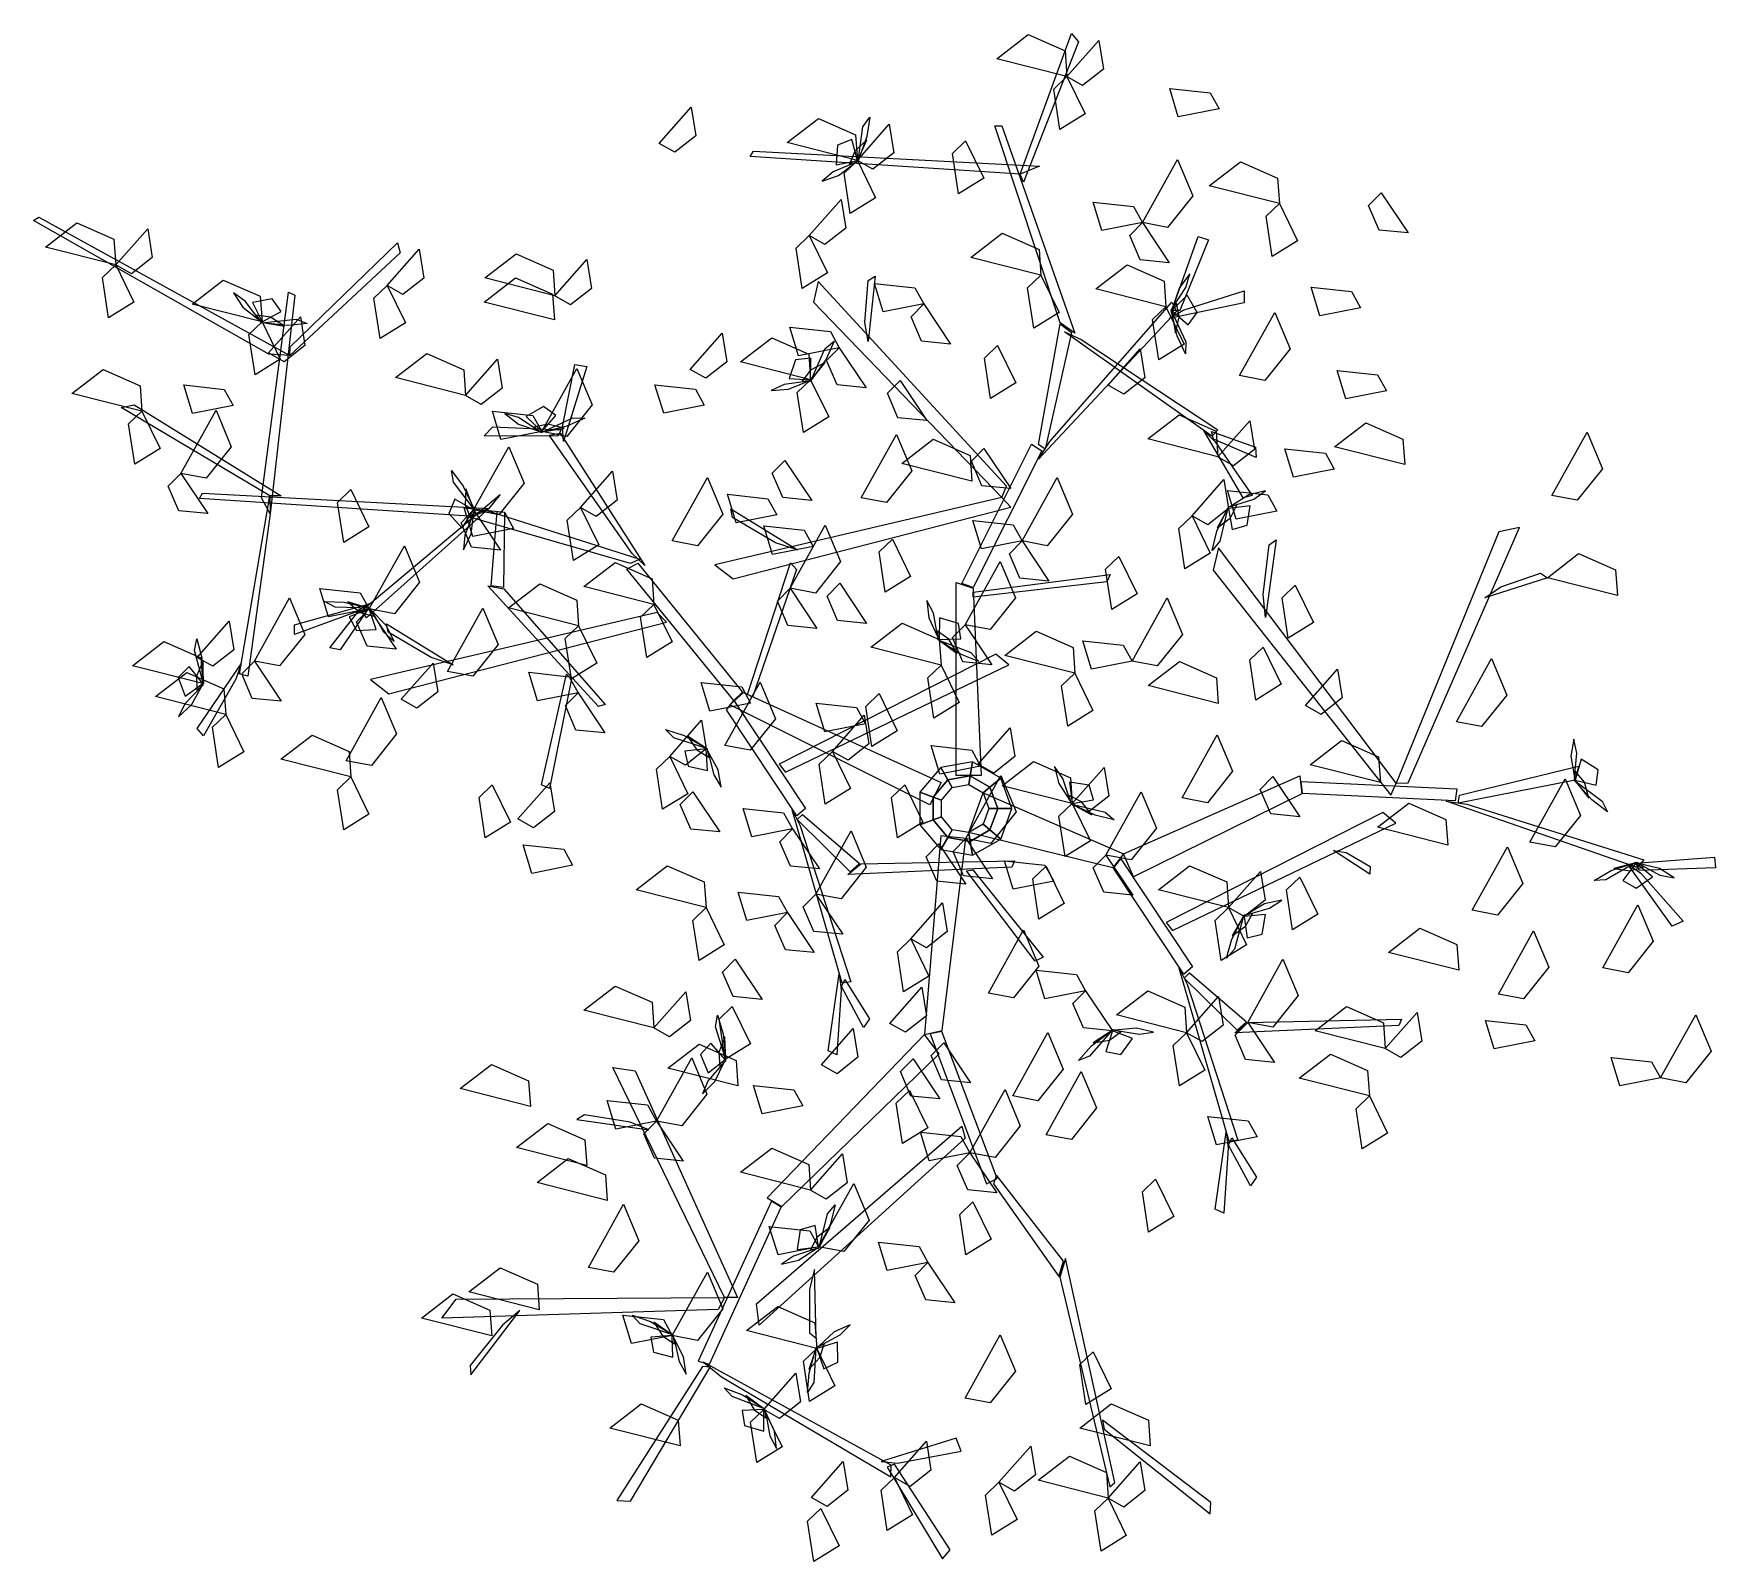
# Model space of a CAD drawing. Extents: x -1.7 to 1.39, y -1.4 to 1.41.
import ezdxf

# ---------------------------------------------------------------- set-up
doc = ezdxf.new("R2010")
doc.units = 0
doc.header["$MEASUREMENT"] = 0
doc.layers.get('0').update_dxf_attribs({"linetype": 'CONTINUOUS'})

msp = doc.modelspace()

# ---------------------------------------------------------------- linework, layer by layer
at = {"color": 72, "linetype": 'CONTINUOUS'}
for points in [[(0.1988, 1.3329, 2.6654), (0.0698, 1.3657, 2.6376), (0.1274, 1.4101, 2.6256), (0.1955, 1.3801, 2.6455)], [(0.1988, 1.3329, 2.6654), (0.2576, 1.3995, 2.5972), (0.2661, 1.3467, 2.602), (0.2276, 1.3165, 2.6435)], [(0.1988, 1.3329, 2.5277), (0.2322, 1.2643, 2.4996), (0.1857, 1.2355, 2.5995), (0.1744, 1.3095, 2.5841)], [(0.4787, 1.2734, 3.1374), (0.4038, 1.2586, 3.1093), (0.3879, 1.311, 3.2092), (0.4623, 1.303, 3.1939)], [(-0.5517, 1.2099, 3.562), (-0.4929, 1.2765, 3.4938), (-0.4844, 1.2237, 3.4987), (-0.5229, 1.1935, 3.5402)], [(-0.1869, 1.1786, 2.6654), (-0.316, 1.2114, 2.6376), (-0.2584, 1.2557, 2.6256), (-0.1902, 1.2258, 2.6455)], [(-0.1869, 1.1786, 2.6654), (-0.1282, 1.2452, 2.5972), (-0.1197, 1.1924, 2.602), (-0.1581, 1.1622, 2.6435)], [(0.0123, 1.2145, 2.8345), (0.0457, 1.1459, 2.8064), (-0.0008, 1.1171, 2.9063), (-0.0121, 1.1911, 2.8909)], [(-0.1869, 1.1786, 2.6654), (-0.1535, 1.11, 2.6373), (-0.2001, 1.0812, 2.7372), (-0.2113, 1.1552, 2.7218)], [(0.3376, 1.0642, 2.3349), (0.4024, 1.1805, 2.3071), (0.4305, 1.1135, 2.2951), (0.384, 1.0553, 2.315)], [(0.5899, 1.0991, 3.1099), (0.4608, 1.1319, 3.0821), (0.5184, 1.1762, 3.0701), (0.5866, 1.1462, 3.09)], [(0.7772, 1.119, 2.6417), (0.8265, 1.0452, 2.5735), (0.7733, 1.0505, 2.5784), (0.7539, 1.0954, 2.6198)], [(-0.2753, 1.0402, 3.2958), (-0.2166, 1.1068, 3.2276), (-0.208, 1.054, 3.2325), (-0.2465, 1.0238, 3.274)], [(0.3376, 1.0642, 2.3349), (0.2628, 1.0495, 2.3068), (0.2468, 1.1018, 2.4067), (0.3213, 1.0938, 2.3913)], [(0.5899, 1.0991, 3.2476), (0.6233, 1.0305, 3.2195), (0.5767, 1.0017, 3.3194), (0.5655, 1.0757, 3.304)], [(-1.5516, 0.9864, 2.8031), (-1.6807, 1.0192, 2.7753), (-1.6231, 1.0635, 2.7633), (-1.555, 1.0335, 2.7832)], [(-1.5516, 0.9864, 2.6654), (-1.4929, 1.0529, 2.5972), (-1.4844, 1.0001, 2.602), (-1.5228, 0.9699, 2.6435)], [(0.3376, 1.0642, 2.3349), (0.387, 0.9903, 2.2667), (0.3337, 0.9956, 2.2716), (0.3144, 1.0406, 2.3131)], [(-0.2753, 1.0402, 2.9653), (-0.2419, 0.9717, 2.9373), (-0.2885, 0.9428, 3.0371), (-0.2997, 1.0169, 3.0218)], [(0.1508, 0.9674, 3.1611), (0.0217, 1.0002, 3.1333), (0.0793, 1.0445, 3.1213), (0.1475, 1.0145, 3.1412)], [(-1.052, 0.9484, 2.5277), (-0.9933, 1.015, 2.4595), (-0.9848, 0.9622, 2.4643), (-1.0232, 0.932, 2.5058)], [(-0.7434, 0.9294, 2.8031), (-0.8725, 0.9623, 2.7753), (-0.8149, 1.0066, 2.7633), (-0.7468, 0.9766, 2.7832)], [(-0.7434, 0.9294, 2.8031), (-0.6847, 0.996, 2.7349), (-0.6762, 0.9432, 2.7398), (-0.7146, 0.913, 2.7812)], [(-1.5516, 0.9864, 2.5277), (-1.5183, 0.9178, 2.4996), (-1.5648, 0.889, 2.5995), (-1.5761, 0.963, 2.5841)], [(-0.7444, 0.8852, 3.562), (-0.8734, 0.918, 3.5342), (-0.8158, 0.9623, 3.5222), (-0.7477, 0.9323, 3.5421)], [(0.1508, 0.9674, 2.8031), (0.1842, 0.8988, 2.775), (0.1376, 0.87, 2.8749), (0.1264, 0.944, 2.8595)], [(0.381, 0.9092, 2.8031), (0.2519, 0.942, 2.7753), (0.3095, 0.9863, 2.7633), (0.3777, 0.9563, 2.7832)], [(-1.2822, 0.8814, 2.6654), (-1.4113, 0.9142, 2.6376), (-1.3537, 0.9585, 2.6256), (-1.2856, 0.9285, 2.6455)], [(-1.052, 0.9484, 2.6654), (-1.0187, 0.8798, 2.6373), (-1.0652, 0.851, 2.7372), (-1.0765, 0.925, 2.7218)], [(-0.0647, 0.9146, 3.4065), (-0.1395, 0.8999, 3.3784), (-0.1554, 0.9522, 3.4783), (-0.081, 0.9442, 3.4629)], [(0.7388, 0.9075, 2.7794), (0.6639, 0.8928, 2.7513), (0.648, 0.9451, 2.8512), (0.7224, 0.9371, 2.8358)], [(-0.0647, 0.9146, 3.4065), (-0.0153, 0.8407, 3.3383), (-0.0686, 0.846, 3.3432), (-0.0879, 0.8909, 3.3847)], [(0.381, 0.9092, 3.0234), (0.4144, 0.8406, 2.9953), (0.3678, 0.8118, 3.0952), (0.3565, 0.8858, 3.0798)], [(0.5166, 0.7826, 3.0548), (0.5814, 0.899, 3.027), (0.6095, 0.8319, 3.015), (0.563, 0.7737, 3.0349)], [(-1.2822, 0.8814, 2.6654), (-1.2488, 0.8128, 2.6373), (-1.2954, 0.784, 2.7372), (-1.3067, 0.858, 2.7218)], [(-1.2706, 0.8243, 2.9836), (-1.2119, 0.8909, 2.9154), (-1.2034, 0.8381, 2.9203), (-1.2418, 0.8079, 2.9618)], [(-0.2202, 0.834, 2.3349), (-0.295, 0.8193, 2.3068), (-0.3109, 0.8716, 2.4067), (-0.2365, 0.8636, 2.3913)], [(-0.4943, 0.7941, 3.1611), (-0.4355, 0.8607, 3.0929), (-0.427, 0.8079, 3.0978), (-0.4655, 0.7777, 3.1393)], [(-0.2729, 0.7751, 3.1611), (-0.402, 0.8079, 3.1333), (-0.3444, 0.8523, 3.1213), (-0.2762, 0.8223, 3.1412)], [(0.0712, 0.8379, 3.5437), (0.1046, 0.7693, 3.5156), (0.0581, 0.7405, 3.6155), (0.0468, 0.8145, 3.6001)], [(-0.9079, 0.746, 2.8031), (-1.0369, 0.7789, 2.7753), (-0.9793, 0.8232, 2.7633), (-0.9112, 0.7932, 2.7832)], [(-0.9079, 0.746, 2.5277), (-0.8491, 0.8126, 2.4595), (-0.8406, 0.7598, 2.4643), (-0.8791, 0.7296, 2.5058)], [(-0.2202, 0.834, 2.3349), (-0.1708, 0.7601, 2.2667), (-0.2241, 0.7654, 2.2716), (-0.2434, 0.8103, 2.3131)], [(0.2747, 0.765, 2.8031), (0.3335, 0.8316, 2.7349), (0.342, 0.7788, 2.7398), (0.3035, 0.7486, 2.7812)], [(-1.5036, 0.7169, 2.6654), (-1.6326, 0.7498, 2.6376), (-1.575, 0.7941, 2.6256), (-1.5069, 0.7641, 2.6455)], [(-0.7678, 0.6797, 2.1972), (-0.7031, 0.796, 2.1694), (-0.675, 0.729, 2.1574), (-0.7214, 0.6708, 2.1773)], [(-0.2729, 0.7751, 3.1611), (-0.2395, 0.7065, 3.133), (-0.2861, 0.6777, 3.2329), (-0.2974, 0.7517, 3.2175)], [(-0.1082, 0.7737, 2.6417), (-0.0589, 0.6999, 2.5735), (-0.1121, 0.7052, 2.5784), (-0.1314, 0.7501, 2.6198)], [(0.7868, 0.7544, 2.6417), (0.712, 0.7397, 2.6136), (0.6961, 0.7921, 2.7135), (0.7705, 0.784, 2.6981)], [(-1.3357, 0.7277, 2.3349), (-1.4106, 0.713, 2.3068), (-1.4265, 0.7654, 2.4067), (-1.3521, 0.7573, 2.3913)], [(-0.4685, 0.7282, 1.616), (-0.5433, 0.7134, 1.5879), (-0.5593, 0.7658, 1.6878), (-0.4849, 0.7578, 1.6724)], [(-1.5036, 0.7169, 2.6654), (-1.4702, 0.6484, 2.6373), (-1.5167, 0.6196, 2.7372), (-1.528, 0.6936, 2.7218)], [(-1.4318, 0.6025, 2.3349), (-1.3671, 0.7189, 2.3071), (-1.339, 0.6518, 2.2951), (-1.3854, 0.5937, 2.315)], [(-0.7678, 0.6797, 2.1972), (-0.8427, 0.6649, 2.1691), (-0.8586, 0.7173, 2.269), (-0.7842, 0.7093, 2.2536)], [(0.4766, 0.6331, 3.562), (0.3475, 0.666, 3.5342), (0.4051, 0.7103, 3.5222), (0.4733, 0.6803, 3.5421)], [(0.4766, 0.6331, 3.562), (0.5353, 0.6997, 3.4938), (0.5439, 0.6469, 3.4987), (0.5054, 0.6167, 3.5402)], [(0.8205, 0.6188, 2.9722), (0.6915, 0.6516, 2.9444), (0.7491, 0.6959, 2.9324), (0.8172, 0.6659, 2.9523)], [(-0.893, 0.5355, 2.3349), (-0.8283, 0.6518, 2.3071), (-0.8002, 0.5848, 2.2951), (-0.8466, 0.5266, 2.315)], [(-0.1798, 0.5579, 3.4065), (-0.115, 0.6743, 3.3787), (-0.0869, 0.6072, 3.3667), (-0.1333, 0.549, 3.3866)], [(0.024, 0.5882, 3.1099), (-0.1051, 0.621, 3.0821), (-0.0475, 0.6654, 3.0701), (0.0207, 0.6354, 3.09)], [(1.0914, 0.5621, 3.3155), (1.1562, 0.6785, 3.2877), (1.1843, 0.6114, 3.2757), (1.1378, 0.5532, 3.2956)], [(-0.3202, 0.6267, 1.9448), (-0.2708, 0.5529, 1.8765), (-0.3241, 0.5582, 1.8814), (-0.3434, 0.6031, 1.9229)], [(0.0461, 0.6485, 2.6417), (0.0955, 0.5747, 2.5735), (0.0422, 0.58, 2.5784), (0.0229, 0.6249, 2.6198)], [(0.6907, 0.6102, 2.7794), (0.6159, 0.5955, 2.7513), (0.5999, 0.6479, 2.8512), (0.6744, 0.6398, 2.8358)], [(-1.4318, 0.6025, 2.3349), (-1.3825, 0.5287, 2.2667), (-1.4358, 0.534, 2.2716), (-1.4551, 0.5789, 2.3131)], [(-0.6963, 0.5399, 3.562), (-0.6376, 0.6065, 3.4938), (-0.6291, 0.5537, 3.4987), (-0.6675, 0.5235, 3.5402)], [(-0.5275, 0.4786, 2.4726), (-0.4628, 0.5949, 2.4448), (-0.4347, 0.5279, 2.4328), (-0.4811, 0.4697, 2.4527)], [(0.1163, 0.4786, 2.3349), (0.181, 0.5949, 2.3071), (0.2091, 0.5279, 2.2951), (0.1627, 0.4697, 2.315)], [(0.429, 0.5247, 2.8031), (0.4878, 0.5913, 2.7349), (0.4963, 0.5384, 2.7398), (0.4578, 0.5083, 2.7812)], [(-1.1191, 0.5728, 2.8031), (-1.0857, 0.5042, 2.775), (-1.1322, 0.4754, 2.8749), (-1.1435, 0.5494, 2.8595)], [(-0.3353, 0.5266, 2.6929), (-0.4101, 0.5119, 2.6648), (-0.426, 0.5643, 2.7647), (-0.3516, 0.5562, 2.7494)], [(0.5849, 0.5334, 2.6417), (0.5101, 0.5187, 2.6136), (0.4941, 0.5711, 2.7135), (0.5686, 0.563, 2.6981)], [(-0.893, 0.5355, 2.3349), (-0.8437, 0.4616, 2.2667), (-0.8969, 0.4669, 2.2716), (-0.9163, 0.5118, 2.3131)], [(-0.8198, 0.5015, 1.9448), (-0.8946, 0.4868, 1.9167), (-0.9105, 0.5391, 2.0166), (-0.8361, 0.5311, 2.0012)], [(-0.6963, 0.5399, 3.562), (-0.6629, 0.4713, 3.5339), (-0.7095, 0.4425, 3.6338), (-0.7207, 0.5165, 3.6184)], [(-0.2682, 0.4684, 2.4726), (-0.3431, 0.4537, 2.4445), (-0.359, 0.5061, 2.5444), (-0.2846, 0.498, 2.529)], [(-0.3107, 0.3913, 3.1272), (-0.2459, 0.5077, 3.0994), (-0.2178, 0.4406, 3.0873), (-0.2642, 0.3825, 3.1072)], [(0.1163, 0.4786, 2.748), (0.0414, 0.4638, 2.7199), (0.0255, 0.5162, 2.8198), (0.0999, 0.5082, 2.8044)], [(0.429, 0.5247, 2.8031), (0.4624, 0.4561, 2.775), (0.4159, 0.4273, 2.8749), (0.4046, 0.5013, 2.8595)], [(-1.0853, 0.3533, 2.3349), (-1.0205, 0.4697, 2.3071), (-0.9924, 0.4027, 2.2951), (-1.0389, 0.3445, 2.315)], [(-0.1224, 0.4815, 3.562), (-0.0891, 0.4129, 3.5339), (-0.1356, 0.3841, 3.6338), (-0.1469, 0.4581, 3.6184)], [(0.1163, 0.4786, 2.3349), (0.1656, 0.4047, 2.2667), (0.1124, 0.41, 2.2716), (0.093, 0.4549, 2.3131)], [(-0.5613, 0.3615, 2.6654), (-0.6904, 0.3943, 2.6376), (-0.6327, 0.4387, 2.6256), (-0.5646, 0.4087, 2.6455)], [(0.0113, 0.3242, 2.8306), (0.0761, 0.4406, 2.8029), (0.1042, 0.3736, 2.7908), (0.0577, 0.3154, 2.8107)], [(0.2945, 0.4497, 3.562), (0.3278, 0.3812, 3.5339), (0.2813, 0.3524, 3.6338), (0.27, 0.4264, 3.6184)], [(1.2119, 0.378, 3.646), (1.0829, 0.4108, 3.6182), (1.1405, 0.4552, 3.6062), (1.2086, 0.4252, 3.6261)], [(-1.2965, 0.2572, 2.4726), (-1.2317, 0.3736, 2.4448), (-1.2037, 0.3065, 2.4328), (-1.2501, 0.2484, 2.4527)], [(-1.0853, 0.3533, 2.1972), (-1.1601, 0.3386, 2.1691), (-1.1761, 0.391, 2.269), (-1.1016, 0.3829, 2.2536)], [(-0.6999, 0.3224, 3.0445), (-0.8289, 0.3552, 3.0168), (-0.7713, 0.3995, 3.0047), (-0.7032, 0.3695, 3.0246)], [(-0.3107, 0.3913, 3.2098), (-0.2613, 0.3175, 3.1416), (-0.3146, 0.3228, 3.1465), (-0.3339, 0.3677, 3.1879)], [(-0.2193, 0.4006, 1.3681), (-0.17, 0.3267, 1.2999), (-0.2232, 0.332, 1.3048), (-0.2426, 0.3769, 1.3463)], [(0.3186, 0.2572, 2.4726), (0.3834, 0.3736, 2.4448), (0.4115, 0.3065, 2.4328), (0.3651, 0.2484, 2.4527)], [(0.619, 0.3971, 3.1099), (0.6524, 0.3285, 3.0818), (0.6058, 0.2997, 3.1817), (0.5946, 0.3737, 3.1663)], [(-1.0853, 0.3533, 2.3349), (-1.0359, 0.2795, 2.2667), (-1.0892, 0.2848, 2.2716), (-1.1085, 0.3297, 2.3131)], [(-0.9411, 0.2382, 2.8306), (-0.8763, 0.3546, 2.8029), (-0.8482, 0.2876, 2.7908), (-0.8947, 0.2294, 2.8107)], [(-0.5613, 0.3615, 2.6654), (-0.5279, 0.2929, 2.6373), (-0.5745, 0.2641, 2.7372), (-0.5857, 0.3381, 2.7218)], [(-1.4018, 0.2642, 3.0445), (-1.3431, 0.3308, 2.9763), (-1.3346, 0.2779, 2.9812), (-1.373, 0.2477, 3.0227)], [(-0.6999, 0.3224, 3.0445), (-0.6665, 0.2538, 3.0165), (-0.713, 0.225, 3.1163), (-0.7243, 0.299, 3.101)], [(-0.0327, 0.2499, 3.562), (-0.1618, 0.2827, 3.5342), (-0.1042, 0.327, 3.5222), (-0.0361, 0.297, 3.5421)], [(0.0113, 0.3242, 1.8942), (0.0606, 0.2504, 1.826), (0.0074, 0.2557, 1.8309), (-0.0119, 0.3006, 1.8724)], [(0.2133, 0.2351, 3.1822), (0.0843, 0.2679, 3.1545), (0.1419, 0.3122, 3.1424), (0.21, 0.2822, 3.1623)], [(-1.3917, 0.2161, 3.0445), (-1.5208, 0.2489, 3.0168), (-1.4632, 0.2932, 3.0047), (-1.395, 0.2632, 3.0246)], [(0.3186, 0.2572, 1.7565), (0.2438, 0.2425, 1.7285), (0.2279, 0.2949, 1.8283), (0.3023, 0.2868, 1.813)], [(0.5599, 0.2831, 3.1822), (0.5933, 0.2146, 3.1542), (0.5467, 0.1857, 3.254), (0.5355, 0.2597, 3.2387)], [(-1.2965, 0.2572, 2.3349), (-1.2472, 0.1834, 2.2667), (-1.3004, 0.1887, 2.2716), (-1.3197, 0.2336, 2.3131)], [(-1.0262, 0.187, 3.0445), (-0.9674, 0.2536, 2.9763), (-0.9589, 0.2008, 2.9812), (-0.9974, 0.1706, 3.0227)], [(-0.0327, 0.2499, 3.562), (0.0006, 0.1813, 3.5339), (-0.0459, 0.1525, 3.6338), (-0.0572, 0.2265, 3.6184)], [(0.4771, 0.1794, 2.6654), (0.348, 0.2122, 2.6376), (0.4057, 0.2565, 2.6256), (0.4738, 0.2265, 2.6455)], [(0.9156, 0.1456, 3.4065), (0.9803, 0.2619, 3.3787), (1.0084, 0.1949, 3.3667), (0.962, 0.1367, 3.3866)], [(-1.3493, 0.1592, 2.6654), (-1.4783, 0.192, 2.6376), (-1.4207, 0.2363, 2.6256), (-1.3526, 0.2063, 2.6455)], [(-0.7008, 0.199, 2.4726), (-0.7756, 0.1843, 2.4445), (-0.7916, 0.2367, 2.5444), (-0.7171, 0.2286, 2.529)], [(-0.3833, 0.1801, 2.1972), (-0.4582, 0.1653, 2.1691), (-0.4741, 0.2177, 2.269), (-0.3997, 0.2097, 2.2536)], [(-0.4305, 0.1021, 1.2304), (-0.3658, 0.2184, 1.2027), (-0.3377, 0.1514, 1.1906), (-0.3841, 0.0932, 1.2105)], [(0.2133, 0.2351, 2.9068), (0.2467, 0.1665, 2.8788), (0.2002, 0.1377, 2.9786), (0.1889, 0.2117, 2.9633)], [(0.638, 0.1757, 3.1099), (0.6967, 0.2423, 3.0417), (0.7052, 0.1895, 3.0466), (0.6667, 0.1593, 3.088)], [(-1.1277, 0.0738, 3.2098), (-1.063, 0.1902, 3.182), (-1.0349, 0.1232, 3.17), (-1.0813, 0.065, 3.1899)], [(-0.7008, 0.199, 2.748), (-0.6514, 0.1252, 2.6798), (-0.7047, 0.1305, 2.6847), (-0.724, 0.1754, 2.7262)], [(-0.1469, 0.1975, 1.6986), (-0.1135, 0.1289, 1.6706), (-0.16, 0.1001, 1.7704), (-0.1713, 0.1741, 1.7551)], [(-1.3493, 0.1592, 2.6654), (-1.3159, 0.0906, 2.6373), (-1.3624, 0.0618, 2.7372), (-1.3737, 0.1358, 2.7218)], [(-0.1721, 0.1421, 2.4726), (-0.2469, 0.1274, 2.4445), (-0.2629, 0.1798, 2.5444), (-0.1885, 0.1717, 2.529)], [(-0.2329, 0.0913, 1.6986), (-0.1741, 0.1579, 1.6304), (-0.1656, 0.105, 1.6353), (-0.2041, 0.0749, 1.6768)], [(-0.5322, 0.082, 2.5277), (-0.4735, 0.1486, 2.4595), (-0.4649, 0.0958, 2.4643), (-0.5034, 0.0656, 2.5058)], [(0.0356, 0.0678, 3.562), (0.0943, 0.1344, 3.4938), (0.1028, 0.0815, 3.4987), (0.0643, 0.0513, 3.5402)], [(-1.1191, 0.0441, 3.0785), (-1.2481, 0.0769, 3.0507), (-1.1905, 0.1212, 3.0387), (-1.1224, 0.0912, 3.0586)], [(0.04, 0.0641, 1.3681), (-0.0349, 0.0494, 1.3401), (-0.0508, 0.1018, 1.4399), (0.0236, 0.0937, 1.4246)], [(0.4108, 0.0055, 2.7794), (0.4755, 0.1219, 2.7516), (0.5036, 0.0549, 2.7396), (0.4572, -0.0033, 2.7595)], [(0.7756, 0.0339, 2.6654), (0.6465, 0.0667, 2.6376), (0.7041, 0.1111, 2.6256), (0.7723, 0.0811, 2.6455)], [(-0.5322, 0.082, 3.2988), (-0.4988, 0.0134, 3.2707), (-0.5454, -0.0154, 3.3706), (-0.5566, 0.0586, 3.3553)], [(-0.2329, 0.0913, 1.6986), (-0.1995, 0.0227, 1.6706), (-0.246, -0.0061, 1.7704), (-0.2573, 0.0679, 1.7551)], [(0.2085, -0.0048, 1.6986), (0.0795, 0.028, 1.6709), (0.1371, 0.0723, 1.6588), (0.2052, 0.0423, 1.6787)], [(-1.1191, 0.0441, 2.8031), (-1.0857, -0.0245, 2.775), (-1.1322, -0.0533, 2.8749), (-1.1435, 0.0207, 2.8595)], [(-0.8117, -0.0331, 3.1611), (-0.753, 0.0335, 3.0929), (-0.7445, -0.0193, 3.0978), (-0.7829, -0.0495, 3.1393)], [(0.0126, -0.0693, 1.2303), (0.0774, 0.0471, 1.2025), (0.1055, -0.0199, 1.1905), (0.059, -0.0781, 1.2104)], [(0.2085, -0.0048, 1.6986), (0.2673, 0.0617, 1.6304), (0.2758, 0.0089, 1.6353), (0.2373, -0.0213, 1.6768)], [(0.5779, 0.0447, 2.748), (0.6273, -0.0291, 2.6798), (0.574, -0.0238, 2.6847), (0.5547, 0.0211, 2.7262)], [(1.0509, -0.0758, 3.4065), (1.1156, 0.0406, 3.3787), (1.1437, -0.0265, 3.3667), (1.0973, -0.0846, 3.3866)], [(-0.8587, 0.0298, 3.4243), (-0.8253, -0.0388, 3.3962), (-0.8718, -0.0676, 3.4961), (-0.8831, 0.0064, 3.4807)], [(-0.4896, 0.0169, 2.3349), (-0.4402, -0.0569, 2.2667), (-0.4935, -0.0517, 2.2716), (-0.5128, -0.0067, 2.3131)], [(-0.0998, 0.0298, 3.562), (-0.0664, -0.0388, 3.5339), (-0.1129, -0.0676, 3.6338), (-0.1242, 0.0064, 3.6184)], [(0.2706, -0.0995, 1.8942), (0.3353, 0.0169, 1.8665), (0.3634, -0.0501, 1.8544), (0.317, -0.1083, 1.8743)], [(-0.3062, -0.0514, 1.7565), (-0.381, -0.0661, 1.7285), (-0.3969, -0.0138, 1.8283), (-0.3225, -0.0218, 1.813)], [(0.2085, -0.0048, 1.6986), (0.2419, -0.0734, 1.6706), (0.1954, -0.1022, 1.7704), (0.1841, -0.0282, 1.7551)], [(0.8995, -0.0812, 3.1611), (0.7705, -0.0484, 3.1333), (0.8281, -0.004, 3.1213), (0.8962, -0.034, 3.1412)], [(-0.3062, -0.0514, 2.1972), (-0.2568, -0.1252, 2.129), (-0.3101, -0.12, 2.1339), (-0.3294, -0.075, 2.1753)], [(-0.2632, -0.1714, 1.9448), (-0.1985, -0.055, 1.917), (-0.1704, -0.1221, 1.9049), (-0.2168, -0.1803, 1.9249)], [(-0.7109, -0.1184, 2.3349), (-0.7857, -0.1332, 2.3068), (-0.8017, -0.0808, 2.4067), (-0.7273, -0.0888, 2.3913)], [(-0.0368, -0.0792, 2.3349), (0.0126, -0.1531, 2.2667), (-0.0407, -0.1478, 2.2716), (-0.06, -0.1029, 2.3131)], [(0.0126, -0.0693, 1.0926), (0.062, -0.1431, 1.0244), (0.0087, -0.1378, 1.0292), (-0.0106, -0.0929, 1.0707)], [(0.9446, -0.201, 3.4065), (1.0094, -0.0846, 3.3787), (1.0375, -0.1517, 3.3667), (0.9911, -0.2099, 3.3866)], [(-0.4652, -0.1963, 2.8031), (-0.5942, -0.1635, 2.7753), (-0.5366, -0.1191, 2.7633), (-0.4685, -0.1491, 2.7832)], [(0.1745, -0.1475, 2.3349), (0.0996, -0.1623, 2.3068), (0.0837, -0.1099, 2.4067), (0.1581, -0.1179, 2.3913)], [(0.1605, -0.1199, 1.5609), (0.1939, -0.1885, 1.5329), (0.1473, -0.2173, 1.6327), (0.136, -0.1433, 1.6174)], [(0.2706, -0.0995, 2.3349), (0.3199, -0.1733, 2.2667), (0.2667, -0.168, 2.2716), (0.2473, -0.1231, 2.3131)], [(0.4961, -0.1963, 2.6654), (0.367, -0.1635, 2.6376), (0.4246, -0.1191, 2.6256), (0.4928, -0.1491, 2.6455)], [(0.4961, -0.1963, 2.6654), (0.5548, -0.1297, 2.5972), (0.5633, -0.1825, 2.602), (0.5249, -0.2127, 2.6435)], [(0.6274, -0.14, 3.8742), (0.6608, -0.2086, 3.8461), (0.6142, -0.2374, 3.946), (0.603, -0.1634, 3.9306)], [(-0.3154, -0.2053, 3.1583), (-0.3903, -0.22, 3.1302), (-0.4062, -0.1676, 3.2301), (-0.3318, -0.1757, 3.2147)], [(-0.2632, -0.1714, 1.9448), (-0.2139, -0.2452, 1.8765), (-0.2672, -0.24, 1.8814), (-0.2865, -0.195, 1.9229)], [(-0.4652, -0.1963, 2.5277), (-0.4318, -0.2649, 2.4996), (-0.4783, -0.2937, 2.5995), (-0.4896, -0.2197, 2.5841)], [(-0.3154, -0.2053, 1.3681), (-0.2661, -0.2791, 1.2999), (-0.3194, -0.2738, 1.3048), (-0.3387, -0.2289, 1.3463)], [(-0.0887, -0.254, 1.5609), (-0.0299, -0.1874, 1.4927), (-0.0214, -0.2403, 1.4976), (-0.0599, -0.2704, 1.5391)], [(0.4961, -0.1963, 2.6654), (0.5295, -0.2649, 2.6373), (0.4829, -0.2937, 2.7372), (0.4716, -0.2197, 2.7218)], [(1.185, -0.3073, 3.4065), (1.2497, -0.1909, 3.3787), (1.2778, -0.2579, 3.3667), (1.2314, -0.3161, 3.3866)], [(0.0542, -0.3535, 1.9448), (0.119, -0.2372, 1.917), (0.1471, -0.3042, 1.9049), (0.1006, -0.3624, 1.9249)], [(0.9198, -0.3114, 3.0785), (0.7907, -0.2786, 3.0507), (0.8483, -0.2342, 3.0387), (0.9165, -0.2642, 3.0586)], [(0.9927, -0.3553, 3.4065), (1.0575, -0.239, 3.3787), (1.0856, -0.306, 3.3667), (1.0391, -0.3642, 3.3866)], [(-0.0887, -0.254, 1.5609), (-0.0553, -0.3226, 1.5329), (-0.1019, -0.3514, 1.6327), (-0.1131, -0.2774, 1.6174)], [(-0.4116, -0.2913, 3.296), (-0.3622, -0.3651, 3.2278), (-0.4155, -0.3598, 3.2327), (-0.4348, -0.3149, 3.2742)], [(0.5315, -0.4074, 3.2986), (0.5963, -0.291, 3.2708), (0.6244, -0.358, 3.2588), (0.5779, -0.4162, 3.2787)], [(0.233, -0.3492, 3.4363), (0.1582, -0.3639, 3.4082), (0.1422, -0.3115, 3.5081), (0.2167, -0.3196, 3.4927)], [(-0.5613, -0.4176, 3.2988), (-0.6904, -0.3848, 3.2711), (-0.6327, -0.3405, 3.259), (-0.5646, -0.3705, 3.2789)], [(-0.5613, -0.4176, 2.5277), (-0.5025, -0.351, 2.4595), (-0.494, -0.4039, 2.4643), (-0.5325, -0.434, 2.5058)], [(-0.1271, -0.4093, 3.4914), (-0.0683, -0.3427, 3.4232), (-0.0598, -0.3955, 3.4281), (-0.0983, -0.4257, 3.4696)], [(0.233, -0.3492, 3.2986), (0.2824, -0.423, 3.2304), (0.2291, -0.4177, 3.2353), (0.2098, -0.3728, 3.2768)], [(0.4189, -0.4265, 2.6654), (0.2899, -0.3937, 2.6376), (0.3475, -0.3493, 2.6256), (0.4156, -0.3793, 2.6455)], [(0.4189, -0.4265, 2.6654), (0.4777, -0.3599, 2.5972), (0.4862, -0.4127, 2.602), (0.4477, -0.4429, 2.6435)], [(-0.4171, -0.3784, 2.8031), (-0.3837, -0.447, 2.775), (-0.4303, -0.4758, 2.8749), (-0.4415, -0.4018, 2.8595)], [(0.7844, -0.4556, 3.0785), (0.6554, -0.4227, 3.0507), (0.713, -0.3784, 3.0387), (0.7811, -0.4084, 3.0586)], [(0.7844, -0.4556, 3.1611), (0.8432, -0.389, 3.0929), (0.8517, -0.4418, 3.0978), (0.8132, -0.472, 3.1393)], [(1.2912, -0.5096, 3.4065), (1.356, -0.3933, 3.3787), (1.3841, -0.4603, 3.3667), (1.3376, -0.5185, 3.3866)], [(-0.2531, -0.4855, 1.6986), (-0.1944, -0.4189, 1.6304), (-0.1859, -0.4717, 1.6353), (-0.2243, -0.5019, 1.6768)], [(0.099, -0.5427, 3.4363), (0.1637, -0.4263, 3.4085), (0.1918, -0.4934, 3.3965), (0.1454, -0.5516, 3.4164)], [(0.4189, -0.4265, 2.6654), (0.4523, -0.4951, 2.6373), (0.4058, -0.5239, 2.7372), (0.3945, -0.4499, 2.7218)], [(0.5315, -0.4074, 3.2986), (0.5809, -0.4812, 3.2304), (0.5276, -0.4759, 3.2353), (0.5083, -0.431, 3.2768)], [(1.0597, -0.4413, 3.2688), (0.9849, -0.4561, 3.2407), (0.969, -0.4037, 3.3406), (1.0434, -0.4117, 3.3252)], [(-0.4066, -0.5244, 3.1884), (-0.5357, -0.4916, 3.1607), (-0.4781, -0.4473, 3.1486), (-0.4099, -0.4773, 3.1685)], [(-0.0279, -0.4448, 2.1972), (0.0214, -0.5186, 2.129), (-0.0318, -0.5133, 2.1339), (-0.0512, -0.4684, 2.1753)], [(-0.7887, -0.562, 3.0445), (-0.9178, -0.5291, 3.0168), (-0.8602, -0.4848, 3.0047), (-0.7921, -0.5148, 3.0246)], [(-0.5566, -0.589, 2.4726), (-0.4918, -0.4726, 2.4448), (-0.4637, -0.5396, 2.4328), (-0.5102, -0.5978, 2.4527)], [(-0.0844, -0.4744, 3.2986), (-0.0351, -0.5482, 3.2304), (-0.0884, -0.5429, 3.2353), (-0.1077, -0.498, 3.2768)], [(0.7554, -0.5428, 3.1611), (0.6263, -0.51, 3.1333), (0.6839, -0.4657, 3.1213), (0.752, -0.4957, 3.1412)], [(1.2912, -0.5096, 3.4065), (1.2164, -0.5244, 3.3784), (1.2004, -0.472, 3.4783), (1.2748, -0.48, 3.4629)], [(-0.2872, -0.5611, 2.1972), (-0.362, -0.5759, 2.1691), (-0.378, -0.5235, 2.269), (-0.3036, -0.5315, 2.2536)], [(0.1605, -0.6141, 1.9448), (0.2252, -0.4977, 1.917), (0.2533, -0.5648, 1.9049), (0.2069, -0.623, 1.9249)], [(-0.5566, -0.589, 2.4726), (-0.6314, -0.6037, 2.4445), (-0.6474, -0.5513, 2.5444), (-0.573, -0.5594, 2.529)], [(-0.0908, -0.5327, 2.6654), (-0.0574, -0.6013, 2.6373), (-0.104, -0.6301, 2.7372), (-0.1152, -0.5561, 2.7218)], [(0.0202, -0.6472, 2.4726), (0.0849, -0.5308, 2.4448), (0.113, -0.5978, 2.4328), (0.0666, -0.656, 2.4527)], [(0.7554, -0.5428, 3.1611), (0.7887, -0.6114, 3.133), (0.7422, -0.6402, 3.2329), (0.7309, -0.5662, 3.2175)], [(0.5488, -0.6181, 2.8306), (0.474, -0.6328, 2.8026), (0.4581, -0.5804, 2.9024), (0.5325, -0.5885, 2.8871)], [(-0.685, -0.6706, 3.2162), (-0.814, -0.6377, 3.1884), (-0.7564, -0.5934, 3.1764), (-0.6883, -0.6234, 3.1963)], [(-0.5566, -0.589, 2.748), (-0.5073, -0.6628, 2.6798), (-0.5605, -0.6575, 2.6847), (-0.5798, -0.6126, 2.7262)], [(0.0202, -0.6472, 2.1972), (-0.0547, -0.6619, 2.1691), (-0.0706, -0.6095, 2.269), (0.0038, -0.6176, 2.2536)], [(-0.2729, -0.7161, 2.6654), (-0.402, -0.6833, 2.6376), (-0.3444, -0.639, 2.6256), (-0.2762, -0.669, 2.6455)], [(-0.2729, -0.7161, 3.1611), (-0.2142, -0.6495, 3.0929), (-0.2057, -0.7024, 3.0978), (-0.2441, -0.7325, 3.1393)], [(0.0202, -0.6472, 2.8857), (0.0695, -0.721, 2.8175), (0.0162, -0.7157, 2.8224), (-0.0031, -0.6708, 2.8639)], [(-0.6473, -0.7351, 2.5277), (-0.7764, -0.7023, 2.4999), (-0.7188, -0.658, 2.4879), (-0.6506, -0.6879, 2.5078)], [(-0.2581, -0.8204, 2.3349), (-0.1934, -0.7041, 2.3071), (-0.1653, -0.7711, 2.2951), (-0.2117, -0.8293, 2.315)], [(0.362, -0.6959, 3.1611), (0.3954, -0.7645, 3.133), (0.3488, -0.7933, 3.2329), (0.3376, -0.7193, 3.2175)], [(-0.6818, -0.8584, 2.1972), (-0.6171, -0.742, 2.1694), (-0.589, -0.8091, 2.1574), (-0.6354, -0.8672, 2.1773)], [(0.0258, -0.7376, 2.6654), (0.0592, -0.8062, 2.6373), (0.0127, -0.835, 2.7372), (0.0014, -0.761, 2.7218)], [(-0.2581, -0.8204, 2.3349), (-0.3329, -0.8352, 2.3068), (-0.3489, -0.7828, 2.4067), (-0.2745, -0.7908, 2.3913)], [(-0.057, -0.8495, 2.748), (-0.1318, -0.8642, 2.7199), (-0.1478, -0.8119, 2.8198), (-0.0734, -0.8199, 2.8044)], [(-0.7725, -0.9362, 2.6654), (-0.9016, -0.9034, 2.6376), (-0.844, -0.8591, 2.6256), (-0.7758, -0.8891, 2.6455)], [(-0.057, -0.8495, 2.3349), (-0.0077, -0.9234, 2.2667), (-0.0609, -0.9181, 2.2716), (-0.0802, -0.8732, 2.3131)], [(-0.5275, -0.9836, 2.8306), (-0.4628, -0.8672, 2.8029), (-0.4347, -0.9343, 2.7908), (-0.4811, -0.9925, 2.8107)], [(-0.8598, -0.9843, 2.6654), (-0.9889, -0.9515, 2.6376), (-0.9312, -0.9071, 2.6256), (-0.8631, -0.9371, 2.6455)], [(-0.5275, -0.9836, 2.3349), (-0.6023, -0.9983, 2.3068), (-0.6183, -0.9459, 2.4067), (-0.5439, -0.954, 2.3913)], [(-0.2617, -1.0073, 2.2247), (-0.3908, -0.9745, 2.197), (-0.3332, -0.9302, 2.1849), (-0.265, -0.9602, 2.2048)], [(0.0113, -1.0987, 2.8306), (0.0761, -0.9823, 2.8029), (0.1042, -1.0494, 2.7908), (0.0577, -1.1076, 2.8107)], [(-0.2617, -1.0073, 3.1611), (-0.2283, -1.0759, 3.133), (-0.2749, -1.1047, 3.2329), (-0.2861, -1.0307, 3.2175)], [(0.2469, -1.0134, 2.6654), (0.2803, -1.0819, 2.6373), (0.2337, -1.1108, 2.7372), (0.2225, -1.0367, 2.7218)], [(-0.3589, -1.1196, 2.8031), (-0.3002, -1.053, 2.7349), (-0.2917, -1.1058, 2.7398), (-0.3301, -1.136, 2.7812)], [(-0.5132, -1.1866, 2.6654), (-0.6423, -1.1538, 2.6376), (-0.5847, -1.1095, 2.6256), (-0.5166, -1.1395, 2.6455)], [(0.3519, -1.1866, 2.6654), (0.2228, -1.1538, 2.6376), (0.2804, -1.1095, 2.6256), (0.3486, -1.1395, 2.6455)], [(-0.3589, -1.1196, 2.5277), (-0.3255, -1.1882, 2.4996), (-0.3721, -1.217, 2.5995), (-0.3834, -1.143, 2.5841)], [(-0.1186, -1.2448, 2.6654), (-0.0599, -1.1782, 2.5972), (-0.0514, -1.2311, 2.602), (-0.0898, -1.2612, 2.6435)], [(0.0736, -1.2537, 2.6654), (0.1324, -1.1871, 2.5972), (0.1409, -1.2399, 2.602), (0.1024, -1.2701, 2.6435)], [(0.2747, -1.2828, 2.6654), (0.1457, -1.25, 2.6376), (0.2033, -1.2056, 2.6256), (0.2714, -1.2356, 2.6455)], [(-0.2715, -1.2818, 3.562), (-0.2128, -1.2152, 3.4938), (-0.2043, -1.268, 3.4987), (-0.2427, -1.2982, 3.5402)], [(0.2747, -1.2828, 3.1611), (0.3335, -1.2162, 3.0929), (0.342, -1.269, 3.0978), (0.3035, -1.2992, 3.1393)], [(-0.1186, -1.2448, 2.6654), (-0.0852, -1.3134, 2.6373), (-0.1318, -1.3422, 2.7372), (-0.143, -1.2682, 2.7218)], [(0.0736, -1.2537, 3.0785), (0.107, -1.3223, 3.0504), (0.0605, -1.3511, 3.1503), (0.0492, -1.2771, 3.1349)], [(0.2747, -1.2828, 3.1611), (0.3081, -1.3514, 3.133), (0.2616, -1.3802, 3.2329), (0.2503, -1.3062, 3.2175)], [(-0.254, -1.3017, 2.5277), (-0.2206, -1.3703, 2.4996), (-0.2671, -1.3991, 2.5995), (-0.2784, -1.3251, 2.5841)]]:
    msp.add_3dface(points, dxfattribs=at)
at = {"color": 34, "linetype": 'CONTINUOUS'}
for points in [[(0.1126, 1.1533, 3.1509), (0.2072, 1.4118, 3.5646), (0.2198, 1.397, 3.5408), (0.1189, 1.1384, 3.1272)], [(0.1862, 0.8799, 2.7135), (0.0664, 1.2424, 3.2936), (0.079, 1.2424, 3.2936), (0.2135, 0.8606, 2.6826)], [(0.1126, 1.1533, 3.1509), (-0.3839, 1.186, 3.4263), (-0.3783, 1.1957, 3.4353), (0.1484, 1.1678, 3.1512)], [(-1.2701, 0.8222, 2.7204), (-1.7028, 1.068, 2.9958), (-1.6934, 1.0743, 3.0048), (-1.2315, 0.8196, 2.7207)], [(-1.2307, 0.8357, 2.7445), (-1.033, 1.0272, 3.1582), (-1.0281, 1.0084, 3.1344), (-1.2315, 0.8196, 2.7207)], [(0.3921, 0.9022, 2.4808), (0.4404, 1.0387, 2.8593), (0.4593, 1.0324, 2.8418), (0.4068, 0.9022, 2.4808)], [(-0.1732, 0.8805, 2.4738), (-0.1669, 0.9575, 2.6206), (-0.1542, 0.9656, 2.6361), (-0.1669, 0.8454, 2.4068)], [(-1.2837, 0.5576, 2.3071), (-1.2335, 0.9361, 2.8872), (-1.2221, 0.9306, 2.8872), (-1.2675, 0.5283, 2.2762)], [(0.0874, 0.5789, 2.1221), (-0.2593, 0.9559, 2.5445), (-0.2677, 0.918, 2.502), (0.079, 0.5583, 2.099)], [(0.4124, 0.9033, 2.4771), (0.5249, 0.9388, 2.4369), (0.5249, 0.9165, 2.4118), (0.3867, 0.8876, 2.4778)], [(0.1673, 0.6615, 2.2147), (0.3921, 0.918, 2.502), (0.4005, 0.9008, 2.4827), (0.1462, 0.6288, 2.178)], [(0.1462, 0.6559, 2.2097), (0.1862, 0.8776, 2.7165), (0.2072, 0.862, 2.6807), (0.1589, 0.6474, 2.1904)], [(0.2247, 0.8493, 2.7135), (0.4765, 0.683, 3.0972), (0.4656, 0.6714, 3.0715), (0.1946, 0.8632, 2.6645)], [(-0.7298, 0.6885, 2.0863), (-0.7069, 0.803, 2.1349), (-0.6848, 0.7992, 2.1101), (-0.7275, 0.6611, 2.0668)], [(-1.2681, 0.5615, 2.2272), (-1.5417, 0.7242, 2.5524), (-1.5179, 0.7288, 2.5466), (-1.2471, 0.5612, 2.2169)], [(-0.7382, 0.6713, 2.0749), (-0.8737, 0.6721, 2.4623), (-0.858, 0.6885, 2.4596), (-0.7317, 0.6827, 2.0855)], [(0.4718, 0.6608, 3.0671), (0.5399, 0.5623, 3.043), (0.5229, 0.5579, 3.0095), (0.4505, 0.6818, 3.0612)], [(-0.601, 0.4552, 1.6499), (-0.7543, 0.6731, 2.0957), (-0.7335, 0.6767, 2.0826), (-0.578, 0.4334, 1.5985)], [(0.0055, 0.3999, 1.9215), (0.1336, 0.6564, 2.2089), (0.1525, 0.6443, 2.1954), (0.0265, 0.393, 1.9138)], [(0.465, 0.68, 3.0701), (0.5457, 0.6512, 3.4923), (0.5473, 0.6321, 3.4729), (0.4687, 0.6657, 3.0701)], [(-0.9011, 0.5238, 2.0076), (-1.3977, 0.5565, 2.2829), (-1.392, 0.5663, 2.2919), (-0.8653, 0.5383, 2.0079)], [(-1.2675, 0.5283, 2.2762), (-1.3087, 0.2294, 2.6599), (-1.3239, 0.2342, 2.6342), (-1.2681, 0.5615, 2.2272)], [(-0.8653, 0.5383, 2.0079), (-1.0902, 0.3371, 2.3916), (-1.0986, 0.3506, 2.3659), (-0.8443, 0.564, 1.9589)], [(0.079, 0.5583, 2.099), (-0.4491, 0.4347, 2.4102), (-0.4154, 0.4084, 2.3789), (0.0957, 0.5405, 2.0819)], [(-0.6046, 0.4371, 1.6306), (-0.9002, 0.5221, 2.011), (-0.8687, 0.5345, 2.0012), (-0.5871, 0.4448, 1.6263)], [(-0.8361, 0.5311, 2.0012), (-0.8379, 0.393, 2.5825), (-0.8607, 0.3961, 2.5415), (-0.8496, 0.5324, 1.9791)], [(-0.3373, 0.4751, 2.3615), (-0.4166, 0.5218, 2.4847), (-0.4196, 0.5374, 2.4977), (-0.2971, 0.462, 2.3053)], [(0.8269, 0.0335, 3.1043), (1.0315, 0.503, 3.5266), (0.9935, 0.4954, 3.4842), (0.8046, 0.0328, 3.0811)], [(0.8046, 0.0328, 3.0811), (0.478, 0.4658, 3.3923), (0.4677, 0.4244, 3.3611), (0.7951, 0.0104, 3.0641)], [(0.5602, 0.3799, 3.3437), (0.5709, 0.4713, 3.4669), (0.5839, 0.4804, 3.4798), (0.5645, 0.3378, 3.2875)], [(-0.4144, 0.185, 1.4148), (-0.6109, 0.4265, 1.6265), (-0.5906, 0.4375, 1.6165), (-0.3982, 0.2004, 1.4091)], [(-0.389, 0.1957, 1.3975), (-0.3101, 0.4382, 1.4399), (-0.2991, 0.4257, 1.4226), (-0.3798, 0.1911, 1.3859)], [(0.0265, 0.3841, 1.8996), (0.2786, 0.4168, 1.9519), (0.2723, 0.4034, 1.9305), (0.0265, 0.3752, 1.8853)], [(0.9974, 0.3937, 3.456), (1.0703, 0.4191, 3.6028), (1.0829, 0.4108, 3.6182), (0.9678, 0.3738, 3.389)], [(-0.8372, 0.3904, 2.5806), (-0.6512, 0.1772, 3.291), (-0.6633, 0.1737, 3.291), (-0.8672, 0.396, 2.5427)], [(-0.0051, 0.0468, 1.3599), (-0.0051, 0.4019, 1.9281), (0.0265, 0.3915, 1.9115), (0.0412, 0.0468, 1.3599)], [(-1.1104, 0.3473, 2.3614), (-1.223, 0.3065, 2.3373), (-1.223, 0.324, 2.3039), (-1.0848, 0.3625, 2.3556)], [(-1.0902, 0.349, 2.3645), (-1.1385, 0.2783, 2.7867), (-1.1574, 0.2815, 2.7673), (-1.1049, 0.349, 2.3645)], [(-0.555, 0.3469, 1.5625), (-1.0831, 0.2233, 1.8737), (-1.0494, 0.197, 1.8425), (-0.5383, 0.3291, 1.5455)], [(-0.9713, 0.2637, 1.8251), (-1.0505, 0.3104, 1.9483), (-1.0535, 0.326, 1.9613), (-0.931, 0.2506, 1.7689)], [(-1.3308, 0.2241, 2.6297), (-1.3902, 0.1201, 2.6056), (-1.4016, 0.1335, 2.5721), (-1.3211, 0.2523, 2.6239)], [(-0.3191, 0.0532, 1.6826), (0.0917, 0.2506, 2.2467), (0.0679, 0.2703, 2.19), (-0.3305, 0.0674, 1.6517)], [(-0.713, 0.225, 3.1163), (-0.7533, 0.0231, 3.623), (-0.7684, 0.0297, 3.5939), (-0.722, 0.2333, 3.0872)], [(-0.0536, -0.0072, 0.9597), (-0.4216, 0.1768, 1.4207), (-0.3967, 0.1996, 1.4072), (-0.0329, 0.0342, 0.9597)], [(-0.4144, 0.185, 1.4148), (-0.2822, -0.0137, 1.7985), (-0.2985, -0.0271, 1.7805), (-0.4279, 0.1679, 1.4045)], [(0.0208, 0.0464, 0.3934), (0.0253, 0.072), (-0.0335, 0.0616), (-0.0205, 0.0391, 0.3934)], [(0.0571, 0.0254, 0.3934), (0.0771, 0.0421), (0.0253, 0.072), (0.0208, 0.0464, 0.3934)], [(0.9211, 0.0108, 3.1919), (1.1401, 0.0639, 3.6987), (1.1342, 0.0384, 3.6629), (0.9185, -0.0042, 3.1726)], [(-0.0205, 0.0391, 0.3934), (-0.0335, 0.0616), (-0.0719, 0.0159), (-0.0474, 0.007, 0.3934)], [(-0.0123, 0.0249, 1.5738), (-0.0205, 0.0391, 0.3934), (-0.0474, 0.007, 0.3934), (-0.032, 0.0013, 1.5738)], [(0.018, 0.0302, 1.5738), (0.0208, 0.0464, 0.3934), (-0.0205, 0.0391, 0.3934), (-0.0123, 0.0249, 1.5738)], [(0.0446, 0.0148, 1.5738), (0.0571, 0.0254, 0.3934), (0.0208, 0.0464, 0.3934), (0.018, 0.0302, 1.5738)], [(0.0715, -0.014, 0.3934), (0.0975, -0.014), (0.0771, 0.0421), (0.0571, 0.0254, 0.3934)], [(0.3028, -0.0971, 2.342), (0.6276, 0.0465, 2.9103), (0.6309, 0.0134, 2.8936), (0.3215, -0.1394, 2.342)], [(0.63, 0.036, 2.9037), (0.9164, 0.0225, 3.1911), (0.9131, 0.0003, 3.1776), (0.6322, 0.014, 2.896)], [(-0.0474, 0.007, 0.3934), (-0.0719, 0.0159), (-0.0719, -0.0439), (-0.0474, -0.035, 0.3934)], [(-0.032, 0.0013, 1.5738), (-0.0474, 0.007, 0.3934), (-0.0474, -0.035, 0.3934), (-0.032, -0.0294, 1.5738)], [(0.0446, 0.0148, 1.5738), (0.3028, -0.0971, 2.342), (0.2834, -0.123, 2.3217), (0.018, -0.0582, 1.5738)], [(0.0551, -0.014, 1.5738), (0.0715, -0.014, 0.3934), (0.0571, 0.0254, 0.3934), (0.0446, 0.0148, 1.5738)], [(-0.2921, -0.046, 1.8063), (-0.199, -0.3331, 2.19), (-0.2148, -0.3353, 2.1643), (-0.3071, -0.0164, 1.7573)], [(-0.2879, -0.0249, 1.7991), (-0.1831, -0.1149, 2.3805), (-0.2002, -0.1304, 2.3394), (-0.2976, -0.0344, 1.777)], [(-0.032, -0.0294, 1.5738), (-0.0474, -0.035, 0.3934), (-0.0205, -0.0671, 0.3934), (-0.0123, -0.0529, 1.5738)], [(0.0446, -0.0429, 1.5738), (0.0571, -0.0534, 0.3934), (0.0715, -0.014, 0.3934), (0.0551, -0.014, 1.5738)], [(0.0571, -0.0534, 0.3934), (0.0771, -0.0701), (0.0975, -0.014), (0.0715, -0.014, 0.3934)], [(0.3931, -0.2381, 2.6027), (0.8039, -0.0407, 3.1668), (0.7801, -0.021, 3.1101), (0.3817, -0.2239, 2.5718)], [(0.9348, -0.0061, 3.1968), (1.2603, -0.1081, 3.4842), (1.2479, -0.1227, 3.4649), (0.8964, -0.0002, 3.1602)], [(-0.0474, -0.035, 0.3934), (-0.0719, -0.0439), (-0.0335, -0.0896), (-0.0205, -0.0671, 0.3934)], [(-0.0123, -0.0529, 1.5738), (-0.0205, -0.0671, 0.3934), (0.0208, -0.0744, 0.3934), (0.018, -0.0582, 1.5738)], [(0.018, -0.0582, 1.5738), (0.0208, -0.0744, 0.3934), (0.0571, -0.0534, 0.3934), (0.0446, -0.0429, 1.5738)], [(0.0208, -0.0744, 0.3934), (0.0253, -0.1), (0.0771, -0.0701), (0.0571, -0.0534, 0.3934)], [(-0.0333, -0.064, 1.2328), (-0.0633, -0.4296, 1.7817), (-0.0311, -0.4225, 1.7639), (0.0126, -0.0693, 1.2303)], [(-0.0205, -0.0671, 0.3934), (-0.0335, -0.0896), (0.0253, -0.1), (0.0208, -0.0744, 0.3934)], [(0.7129, -0.0947, 3.0673), (0.7566, -0.1209, 3.241), (0.7564, -0.1346, 3.2593), (0.6892, -0.0911, 2.9881)], [(-0.1807, -0.116, 2.3785), (0.1022, -0.1102, 3.089), (0.0971, -0.1217, 3.089), (-0.2042, -0.1355, 2.3406)], [(0.2978, -0.1064, 2.3349), (0.43, -0.305, 2.7186), (0.4137, -0.3185, 2.7006), (0.2843, -0.1234, 2.3246)], [(1.255, -0.1326, 3.4593), (1.333, -0.2211, 3.4191), (1.3125, -0.2302, 3.394), (1.2302, -0.1154, 3.4599)], [(1.2457, -0.1145, 3.4629), (1.3902, -0.1035, 3.8415), (1.3921, -0.1233, 3.824), (1.2517, -0.1279, 3.4629)], [(0.0259, -0.127, 2.9143), (0.1548, -0.2874, 3.4209), (0.1401, -0.2947, 3.3918), (0.0137, -0.1285, 2.8851)], [(0.4201, -0.3374, 2.7264), (0.5132, -0.6244, 3.1101), (0.4974, -0.6267, 3.0844), (0.4051, -0.3078, 2.6774)], [(-0.2165, -0.3475, 2.1598), (-0.2247, -0.4669, 2.1357), (-0.2408, -0.4598, 2.1023), (-0.2201, -0.3178, 2.154)], [(-0.2099, -0.3283, 2.1629), (-0.1648, -0.4011, 2.5851), (-0.1754, -0.417, 2.5656), (-0.2158, -0.3417, 2.1629)], [(0.4243, -0.3163, 2.7192), (0.5291, -0.4063, 3.3006), (0.512, -0.4217, 3.2595), (0.4146, -0.3258, 2.6971)], [(0.5315, -0.4074, 3.2986), (0.8144, -0.4015, 4.0091), (0.8093, -0.4131, 4.0091), (0.508, -0.4268, 3.2607)], [(-0.0633, -0.4296, 1.7817), (-0.3527, -0.7303, 2.2288), (-0.3259, -0.746, 2.2037), (-0.0365, -0.4656, 1.7641)], [(-0.0527, -0.4286, 1.7747), (0.0505, -0.7045, 2.0411), (0.0704, -0.6944, 2.0272), (-0.0312, -0.424, 1.7662)], [(-0.4313, -0.9136, 2.3178), (-0.6368, -0.4905, 2.8502), (-0.5958, -0.4965, 2.8146), (-0.4072, -0.9137, 2.2999)], [(-0.6049, -0.5911, 2.7501), (-0.6889, -0.5777, 2.8855), (-0.7033, -0.5864, 2.8948), (-0.5709, -0.6049, 2.6846)], [(0.0118, -0.6203, 1.961), (-0.3678, -0.9646, 2.3825), (-0.3726, -0.9251, 2.3425), (0.0054, -0.5983, 1.9395)], [(0.4957, -0.6388, 3.08), (0.4875, -0.7583, 3.0558), (0.4714, -0.7512, 3.0224), (0.4921, -0.6092, 3.0741)], [(0.5023, -0.6196, 3.083), (0.5474, -0.6924, 3.5052), (0.5368, -0.7084, 3.4858), (0.4964, -0.6331, 3.083)], [(0.0635, -0.7042, 2.0418), (0.184, -0.8749, 2.5662), (0.1927, -0.847, 2.5369), (0.0691, -0.6883, 2.0265)], [(-0.3449, -0.7361, 2.2191), (-0.4796, -1.0307, 2.3755), (-0.4588, -1.0363, 2.3586), (-0.3271, -0.7473, 2.2056)], [(-0.2749, -0.898, 2.311), (-0.2747, -0.9785, 2.4533), (-0.2628, -0.9883, 2.4676), (-0.2659, -0.8623, 2.2456)], [(0.1859, -0.8764, 2.5634), (0.2776, -1.2622, 3.1176), (0.2867, -1.2539, 3.1217), (0.1961, -0.8419, 2.5407)], [(-0.4433, -0.9359, 2.3311), (-0.9515, -0.9518, 2.765), (-0.9255, -0.9165, 2.7379), (-0.4313, -0.9136, 2.3178)], [(-0.8401, -0.9643, 2.685), (-0.8992, -1.0387, 2.8021), (-0.8985, -1.0558, 2.8099), (-0.8078, -0.9375, 2.6281)], [(-0.4719, -1.0404, 2.3716), (-0.6295, -1.287, 2.7809), (-0.6045, -1.2882, 2.7429), (-0.4577, -1.042, 2.3507)], [(-0.4371, -1.0594, 2.3675), (-0.1251, -1.2437, 2.5778), (-0.1247, -1.2219, 2.5683), (-0.4699, -1.0328, 2.3422)], [(0.2671, -1.1562, 2.9868), (0.4621, -1.3119, 3.4404), (0.4639, -1.291, 3.4202), (0.2644, -1.1395, 2.9645)], [(-0.113, -1.2182, 2.5642), (0.0041, -1.1964, 2.5329), (-0.0053, -1.1724, 2.5184), (-0.1428, -1.2151, 2.5664)], [(-0.1318, -1.2261, 2.5642), (-0.0304, -1.3942, 2.8778), (-0.0159, -1.378, 2.8675), (-0.1185, -1.2202, 2.5671)]]:
    msp.add_3dface(points, dxfattribs=at)
at = {"color": 210, "linetype": 'CONTINUOUS'}
for points in [[(-0.1857, 1.1778, 2.6696), (-0.1766, 1.2406, 2.6375), (-0.1639, 1.2584, 2.6913), (-0.1694, 1.2228, 2.7076)], [(-0.1869, 1.1786, 2.6654), (-0.1973, 1.217, 2.6085), (-0.2236, 1.2066, 2.5775), (-0.2258, 1.1702, 2.6124)], [(-0.187, 1.1761, 2.6695), (-0.1694, 1.2163, 2.7377), (-0.1916, 1.1956, 2.8024), (-0.2013, 1.1717, 2.7559)], [(-0.1904, 1.175, 2.6619), (-0.2316, 1.1574, 2.648), (-0.2519, 1.1401, 2.6949), (-0.2216, 1.1508, 2.7197)], [(0.393, 0.9071, 2.4773), (0.4177, 0.9445, 2.4635), (0.4251, 0.9701, 2.5103), (0.4057, 0.9445, 2.5351)], [(-1.2866, 0.8839, 2.6619), (-1.3136, 0.9197, 2.648), (-1.3352, 0.9352, 2.6949), (-1.3176, 0.9083, 2.7197)], [(0.3921, 0.9022, 2.4808), (0.4219, 0.8758, 2.4239), (0.4382, 0.899, 2.3929), (0.4199, 0.9306, 2.4278)], [(-1.2822, 0.8814, 2.6654), (-1.2474, 0.9007, 2.6085), (-1.2639, 0.9238, 2.5775), (-1.2998, 0.9171, 2.6124)], [(0.3906, 0.9022, 2.485), (0.4176, 0.8447, 2.4529), (0.4168, 0.8229, 2.5067), (0.4018, 0.8556, 2.523)], [(0.3908, 0.9043, 2.4849), (0.3983, 0.861, 2.5531), (0.4054, 0.8906, 2.6178), (0.4003, 0.9159, 2.5713)], [(-1.2847, 0.8808, 2.6695), (-1.2414, 0.8735, 2.7377), (-1.2669, 0.8901, 2.8024), (-1.2924, 0.8937, 2.7559)], [(-1.2828, 0.88, 2.6696), (-1.2196, 0.8863, 2.6375), (-1.1993, 0.8783, 2.6913), (-1.2351, 0.875, 2.7076)], [(-0.272, 0.774, 3.1653), (-0.2465, 0.8322, 3.1333), (-0.2296, 0.8459, 3.1871), (-0.2443, 0.8131, 3.2033)], [(-0.2729, 0.7751, 3.1611), (-0.2727, 0.8149, 3.1042), (-0.3009, 0.8119, 3.0732), (-0.3126, 0.7773, 3.1081)], [(-0.2736, 0.7727, 3.1653), (-0.2461, 0.8069, 3.2334), (-0.273, 0.7928, 3.2982), (-0.2886, 0.7723, 3.2517)], [(-0.2772, 0.7726, 3.1576), (-0.3217, 0.7665, 3.1438), (-0.3458, 0.7552, 3.1906), (-0.3138, 0.7575, 3.2155)], [(-0.7727, 0.6806, 2.1937), (-0.8102, 0.7053, 2.1798), (-0.8357, 0.7127, 2.2267), (-0.8102, 0.6933, 2.2515)], [(-0.7678, 0.6797, 2.1972), (-0.7415, 0.7095, 2.1403), (-0.7647, 0.7257, 2.1093), (-0.7963, 0.7075, 2.1442)], [(-0.7699, 0.6783, 2.2013), (-0.7267, 0.6858, 2.2695), (-0.7562, 0.693, 2.3342), (-0.7815, 0.6878, 2.2877)], [(-0.7679, 0.6782, 2.2014), (-0.7104, 0.7052, 2.1693), (-0.6886, 0.7044, 2.2231), (-0.7213, 0.6894, 2.2394)], [(-0.8916, 0.5357, 2.3391), (-0.9298, 0.5864, 2.307), (-0.9335, 0.6079, 2.3608), (-0.9121, 0.579, 2.3771)], [(-0.8913, 0.5337, 2.3391), (-0.9075, 0.5744, 2.4072), (-0.9084, 0.5441, 2.4719), (-0.8982, 0.5204, 2.4254)], [(0.5001, 0.5417, 2.7363), (0.5428, 0.5555, 2.7224), (0.5645, 0.5709, 2.7693), (0.5334, 0.563, 2.7941)], [(-0.893, 0.5355, 2.3349), (-0.9276, 0.5551, 2.278), (-0.9388, 0.5291, 2.247), (-0.9144, 0.5019, 2.2819)], [(-0.8929, 0.5305, 2.3314), (-0.9094, 0.4888, 2.3176), (-0.9114, 0.4622, 2.3644), (-0.8976, 0.4912, 2.3892)], [(0.4952, 0.5394, 2.744), (0.4804, 0.4777, 2.7119), (0.4661, 0.4611, 2.7657), (0.4748, 0.4961, 2.782)], [(0.4966, 0.5409, 2.7439), (0.4754, 0.5025, 2.812), (0.4995, 0.5211, 2.8768), (0.5113, 0.544, 2.8303)], [(0.4963, 0.5384, 2.7398), (0.5031, 0.4992, 2.6829), (0.5303, 0.5072, 2.6519), (0.5358, 0.5433, 2.6868)], [(-1.0846, 0.3547, 2.3391), (-1.1481, 0.3563, 2.307), (-1.1672, 0.3668, 2.3608), (-1.1312, 0.3656, 2.3771)], [(-1.0828, 0.3536, 2.3391), (-1.1248, 0.3663, 2.4072), (-1.1016, 0.3467, 2.4719), (-1.0767, 0.3399, 2.4254)], [(-1.0853, 0.3533, 2.3349), (-1.1222, 0.3385, 2.278), (-1.1088, 0.3136, 2.247), (-1.0723, 0.3157, 2.2819)], [(-1.0813, 0.3503, 2.3314), (-1.0589, 0.3114, 2.3176), (-1.0394, 0.2933, 2.3644), (-1.0535, 0.3222, 2.3892)], [(-0.0388, 0.3012, 3.5386), (-0.0467, 0.3454, 3.5248), (-0.0589, 0.3691, 3.5716), (-0.0554, 0.3371, 3.5964)], [(-0.0385, 0.2977, 3.5463), (-0.0033, 0.2715, 3.6144), (-0.0184, 0.2978, 3.6791), (-0.0396, 0.3126, 3.6326)], [(-0.0361, 0.297, 3.5421), (0.0037, 0.2985, 3.4852), (-0.0005, 0.3265, 3.4542), (-0.0355, 0.3368, 3.4891)], [(-1.3902, 0.2158, 3.0488), (-1.4068, 0.2771, 3.0167), (-1.4022, 0.2984, 3.0705), (-1.3931, 0.2636, 3.0867)], [(-0.0372, 0.296, 3.5463), (0.022, 0.273, 3.5142), (0.0364, 0.2566, 3.568), (0.003, 0.27, 3.5843)], [(-1.3908, 0.2138, 3.0487), (-1.3906, 0.2577, 3.1168), (-1.4028, 0.2298, 3.1816), (-1.4022, 0.204, 3.1351)], [(-1.3917, 0.2161, 3.0445), (-1.4165, 0.2473, 2.9877), (-1.4365, 0.2273, 2.9567), (-1.424, 0.1929, 2.9915)], [(-1.3935, 0.2114, 3.0411), (-1.4243, 0.1789, 3.0272), (-1.4361, 0.155, 3.0741), (-1.4125, 0.1768, 3.0989)], [(-0.4639, 0.0968, 2.4686), (-0.5245, 0.1159, 2.4365), (-0.5399, 0.1313, 2.4903), (-0.5057, 0.1202, 2.5066)], [(-0.4649, 0.0958, 2.4643), (-0.5045, 0.0917, 2.4075), (-0.4985, 0.064, 2.3765), (-0.4629, 0.056, 2.4114)], [(-0.4625, 0.0953, 2.4685), (-0.4993, 0.1191, 2.5366), (-0.4825, 0.0938, 2.6014), (-0.4604, 0.0804, 2.5549)], [(1.1327, 0.0432, 3.6594), (1.1369, 0.0878, 3.6455), (1.1314, 0.1139, 3.6924), (1.1263, 0.0822, 3.7172)], [(-0.4619, 0.0917, 2.4609), (-0.4512, 0.0482, 2.447), (-0.4374, 0.0254, 2.4939), (-0.443, 0.057, 2.5187)], [(0.2052, -0.0011, 1.6952), (0.1912, 0.0415, 1.6813), (0.1758, 0.0632, 1.7282), (0.1838, 0.0321, 1.753)], [(1.1342, 0.0384, 3.6629), (1.1729, 0.0292, 3.606), (1.1764, 0.0573, 3.575), (1.1453, 0.0766, 3.6099)], [(0.2085, -0.0048, 1.6986), (0.2477, 0.0022, 1.6418), (0.2396, 0.0293, 1.6108), (0.2035, 0.0346, 1.6456)], [(1.1321, 0.0396, 3.667), (1.159, 0.005, 3.7351), (1.1514, 0.0344, 3.7999), (1.135, 0.0543, 3.7534)], [(1.1329, 0.0377, 3.6671), (1.1838, -0.0003, 3.635), (1.1933, -0.0199, 3.6888), (1.1647, 0.0019, 3.7051)], [(0.206, -0.0046, 1.7028), (0.2446, -0.0255, 1.7709), (0.2259, -0.0016, 1.8357), (0.2029, 0.0101, 1.7892)], [(0.2076, -0.006, 1.7029), (0.2694, -0.0205, 1.6708), (0.286, -0.0346, 1.7246), (0.251, -0.0261, 1.7408)], [(1.2457, -0.113, 3.4672), (1.1908, -0.1449, 3.4351), (1.169, -0.1461, 3.4889), (1.2002, -0.1282, 3.5052)], [(1.2477, -0.113, 3.4671), (1.2053, -0.1242, 3.5352), (1.2354, -0.1288, 3.6), (1.2601, -0.1214, 3.5535)], [(1.2457, -0.1145, 3.4629), (1.2221, -0.1465, 3.4061), (1.2466, -0.1607, 3.3751), (1.2765, -0.1397, 3.41)], [(1.2507, -0.115, 3.4595), (1.2902, -0.1363, 3.4456), (1.3163, -0.1415, 3.4925), (1.2891, -0.1243, 3.5173)], [(0.5287, -0.2095, 2.6401), (0.5718, -0.197, 2.6262), (0.594, -0.1823, 2.6731), (0.5626, -0.1892, 2.6979)], [(0.5237, -0.2117, 2.6478), (0.5072, -0.273, 2.6157), (0.4925, -0.2891, 2.6695), (0.5022, -0.2544, 2.6858)], [(0.5252, -0.2102, 2.6477), (0.503, -0.248, 2.7158), (0.5275, -0.2301, 2.7806), (0.54, -0.2075, 2.7341)], [(0.5249, -0.2127, 2.6435), (0.5306, -0.2521, 2.5867), (0.558, -0.2449, 2.5557), (0.5645, -0.209, 2.5906)], [(-0.4288, -0.476, 2.8791), (-0.4481, -0.4155, 2.847), (-0.4445, -0.394, 2.9008), (-0.4338, -0.4284, 2.9171)], [(0.2818, -0.4216, 3.2346), (0.2402, -0.4696, 3.2026), (0.2199, -0.4777, 3.2564), (0.2437, -0.4507, 3.2726)], [(0.2837, -0.4209, 3.2346), (0.2473, -0.4453, 3.3027), (0.2771, -0.4399, 3.3675), (0.2982, -0.425, 3.3209)], [(0.2824, -0.423, 3.2304), (0.2703, -0.4609, 3.1735), (0.2981, -0.4664, 3.1425), (0.3196, -0.4369, 3.1774)], [(0.2872, -0.4219, 3.2269), (0.3315, -0.4293, 3.2131), (0.3578, -0.4257, 3.2599), (0.3266, -0.4183, 3.2848)], [(-0.4303, -0.4758, 2.8749), (-0.4564, -0.4458, 2.818), (-0.4756, -0.4667, 2.787), (-0.4615, -0.5004, 2.8219)], [(-0.4292, -0.4781, 2.879), (-0.431, -0.4342, 2.9472), (-0.442, -0.4626, 3.0119), (-0.4402, -0.4883, 2.9654)], [(-0.4318, -0.4806, 2.8714), (-0.4612, -0.5145, 2.8576), (-0.4719, -0.5389, 2.9044), (-0.4493, -0.516, 2.9292)], [(-0.257, -0.8214, 2.3391), (-0.242, -0.7597, 2.307), (-0.2277, -0.7432, 2.3608), (-0.2365, -0.7781, 2.3771)], [(-0.2581, -0.8204, 2.3349), (-0.2648, -0.7812, 2.278), (-0.292, -0.7891, 2.247), (-0.2976, -0.8252, 2.2819)], [(-0.2584, -0.8229, 2.3391), (-0.2371, -0.7845, 2.4072), (-0.2612, -0.8031, 2.4719), (-0.2731, -0.826, 2.4254)], [(-0.2619, -0.8237, 2.3314), (-0.3046, -0.8374, 2.3176), (-0.3264, -0.8526, 2.3644), (-0.2953, -0.8449, 2.3892)], [(-0.5264, -0.9826, 2.3391), (-0.5864, -0.9618, 2.307), (-0.6015, -0.946, 2.3608), (-0.5676, -0.958, 2.3771)], [(-0.5251, -0.9841, 2.3391), (-0.5612, -0.9593, 2.4072), (-0.5451, -0.985, 2.4719), (-0.5234, -0.999, 2.4254)], [(-0.5275, -0.9836, 2.3349), (-0.5672, -0.9865, 2.278), (-0.5619, -1.0144, 2.247), (-0.5265, -1.0234, 2.2819)], [(-0.5246, -0.9877, 2.3314), (-0.5151, -1.0315, 2.3176), (-0.502, -1.0547, 2.3644), (-0.5067, -1.0229, 2.3892)], [(-0.2585, -1.0035, 3.1576), (-0.2188, -0.9826, 3.1438), (-0.1999, -0.9639, 3.1906), (-0.2293, -0.9768, 3.2155)], [(-0.263, -1.0066, 3.1653), (-0.2671, -1.07, 3.1333), (-0.2784, -1.0886, 3.1871), (-0.2757, -1.0528, 3.2033)], [(-0.2619, -1.0049, 3.1653), (-0.2762, -1.0463, 3.2334), (-0.2557, -1.0239, 3.2982), (-0.2479, -0.9993, 3.2517)], [(-0.2617, -1.0073, 3.1611), (-0.2483, -1.0448, 3.1042), (-0.2229, -1.0324, 3.0732), (-0.2236, -0.9959, 3.1081)], [(-0.3578, -1.1186, 2.5319), (-0.4171, -1.0959, 2.4998), (-0.4317, -1.0796, 2.5536), (-0.3982, -1.0928, 2.5699)], [(-0.3565, -1.1202, 2.5318), (-0.3919, -1.0942, 2.5999), (-0.3766, -1.1205, 2.6647), (-0.3553, -1.1352, 2.6182)], [(-0.3589, -1.1196, 2.5277), (-0.3987, -1.1213, 2.4708), (-0.3943, -1.1493, 2.4398), (-0.3592, -1.1594, 2.4747)], [(-0.3562, -1.1238, 2.5242), (-0.348, -1.1679, 2.5103), (-0.3357, -1.1915, 2.5572), (-0.3394, -1.1596, 2.582)]]:
    msp.add_3dface(points, dxfattribs=at)

doc.saveas('drawing.dxf')
